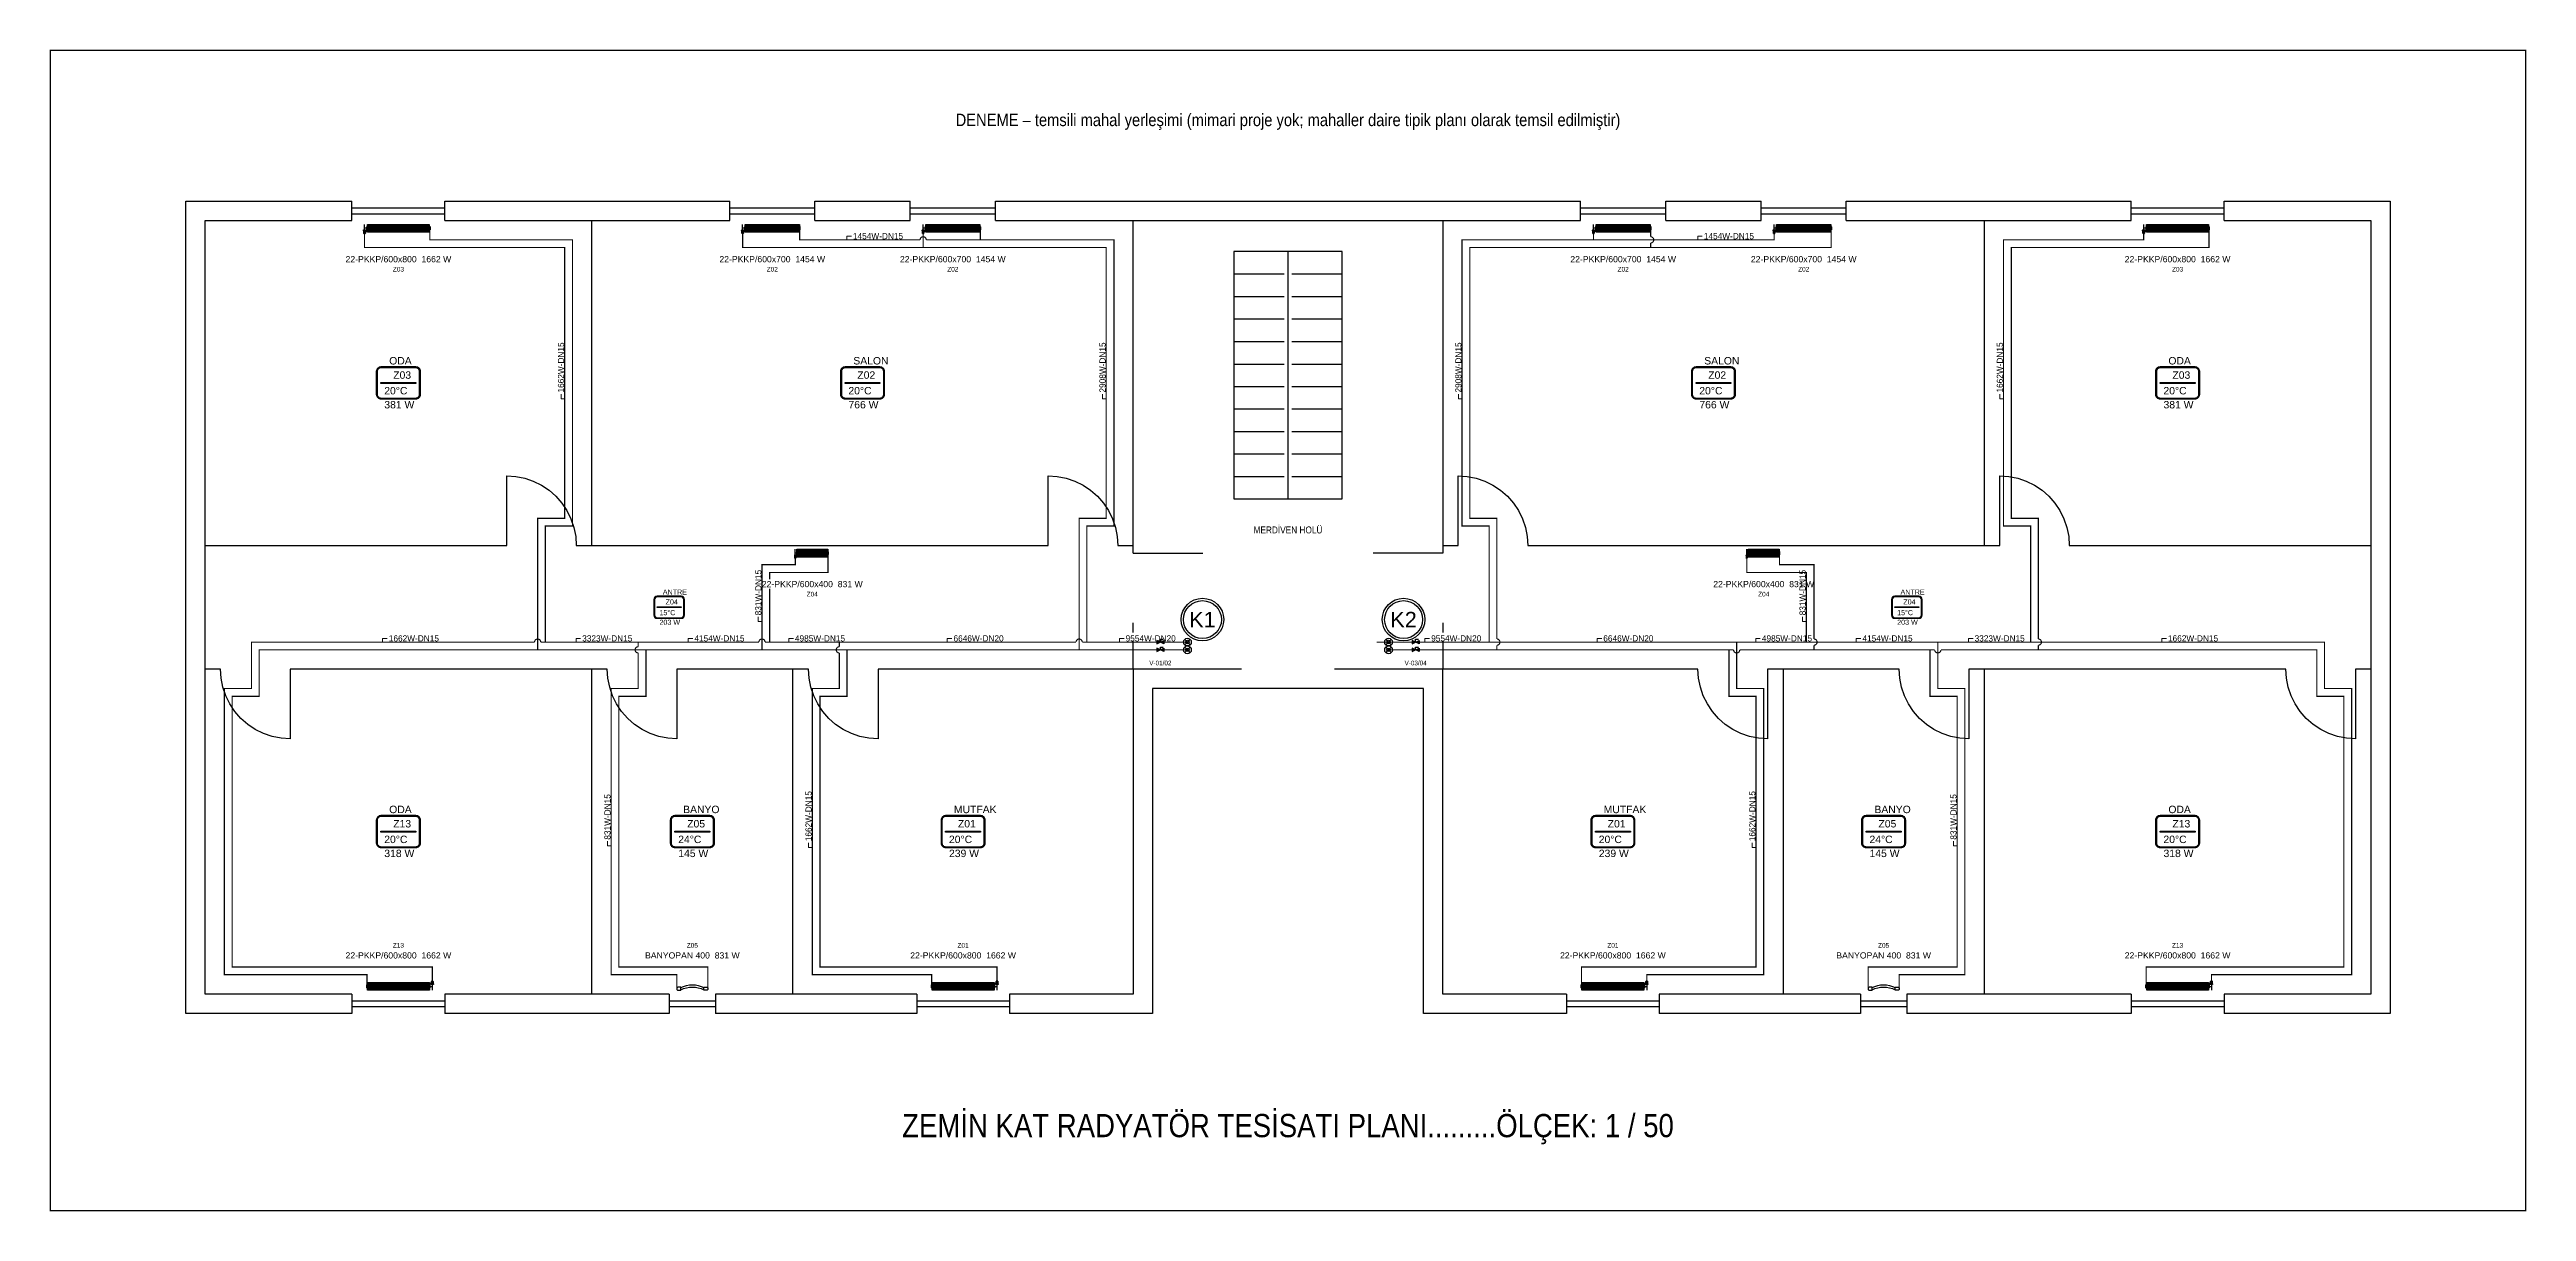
# Model space of a CAD drawing. Header units: centimetres. Extents: x -61 to 10101, y -10257 to 1521.
# Drawn here: x 99 to 3301, y 19 to 1521 of the extents above; entities that cross this region are included whole.
import ezdxf
from ezdxf.enums import TextEntityAlignment as Align

# ---------------------------------------------------------------- set-up
doc = ezdxf.new("R2010")
doc.units = ezdxf.units.CM
doc.linetypes.add('DASHED', pattern=[1.524, 1.27, -0.254])
for name, color, linetype in [('MTY-ISIKAYBIMAHAL', 2, 'Continuous'), ('MTY-KOLLETÖR', 7, 'Continuous'), ('MTY-RADYATÖR', 2, 'Continuous'), ('MTY-TEFRIS-CIKTI', 250, 'Continuous'), ('MTY-VANA', 1, 'Continuous'), ('ROTAS-BASLIK', 7, 'Continuous'), ('ROTAS-CIHAZ', 135, 'Continuous'), ('ROTAS-DENEME', 1, 'Continuous'), ('ROTAS-ISITMA-CAP', 41, 'Continuous'), ('ROTAS-ISITMA-DONUS', 30, 'DASHED'), ('ROTAS-ISITMA-GIDIS', 10, 'Continuous'), ('ROTAS-MAHAL', 2, 'Continuous'), ('ROTAS-MASKE', 7, 'Continuous'), ('ROTAS-MIMARI-PENCERE', 4, 'Continuous'), ('ROTAS-MIMARI-TEMSILI', 8, 'Continuous'), ('ROTAS-PAFTA', 7, 'Continuous'), ('ROTAS-RADYATOR', 2, 'Continuous'), ('ROTAS-VANA', 1, 'Continuous'), ('STM-ISITMA-CAP', 41, 'Continuous')]:
    doc.layers.add(name, color=color, linetype=linetype)
doc.layers.add('MTY-ISITMA-CAP', color=41, linetype='Continuous', lineweight=0)
doc.styles.add('MTYCAP', font='wturkce.SHX', dxfattribs={"width": 0.65, "height": 20})
doc.styles.add('MTYCAPLT', font='arial.ttf', dxfattribs={"width": 0.65, "height": 1})
doc.styles.add('ROTAS', font='arial.ttf')

# ---------------------------------------------------------------- blocks, each defined once
blk = doc.blocks.new('MTY-RADYATOR Panel')
at = {"layer": 'MTY-RADYATÖR', "color": 15}
for p, q in [((-1.9, 8.2), (-1.4, 11.2)), ((-1.9, 8.2), (1.9, 8.2)), ((1.9, 8), (-1.9, 8)), ((-1.4, 11.2), (1.4, 11.2)), ((-1.3, 11.2), (-1.3, 8.2)), ((-1.1, 11.7), (1.1, 11.7)), ((-1.1, 7.2), (1.1, 7.2)), ((-0.7, 11.2), (-0.7, 8.2)), ((-0.6, 11.9), (0.6, 11.9)), ((0, 11.2), (0, 8.2)), ((0.6, 11.2), (0.6, 8.2)), ((1.3, 11.2), (1.3, 8.2)), ((1.9, 8.2), (1.4, 11.2)), ((3.4, 6.9), (3.8, 6.9)), ((3.4, 3.1), (3.4, 6.9)), ((3.4, 6.3), (3.8, 6.3)), ((3.4, 3.7), (3.8, 3.7)), ((3.4, 3.1), (3.8, 3.1)), ((3.8, 2.8), (3.8, 7.2)), ((3.8, 7.2), (4, 7.2)), ((3.8, 2.8), (4, 2.8)), ((4, 7.2), (4.4, 7.3)), ((4, 2.8), (4, 7.2)), ((4, 2.8), (4.4, 2.7)), ((105.3, 7.2), (104.9, 7.3)), ((105.3, 2.8), (104.9, 2.7)), ((105.3, 2.8), (105.3, 7.2)), ((105.5, 7.2), (105.3, 7.2)), ((105.5, 2.8), (105.3, 2.8)), ((105.5, 2.8), (105.5, 7.2)), ((105.9, 6.9), (105.5, 6.9)), ((105.9, 6.3), (105.5, 6.3)), ((105.9, 3.7), (105.5, 3.7)), ((105.9, 3.1), (105.5, 3.1)), ((105.9, 3.1), (105.9, 6.9))]:
    blk.add_line(p, q, dxfattribs=at)
at = {"layer": 'MTY-RADYATÖR', "color": 15, "ltscale": 0.3}
for p, q in [((0, 7.2), (0, 0)), ((3.8, 5), (0, 5))]:
    blk.add_line(p, q, dxfattribs=at)
at = {"layer": 'MTY-RADYATÖR'}
for p, q in [((5.7, 9), (5.7, 1)), ((6.7, 1), (6.7, 9)), ((7.2, 9), (7.2, 1)), ((8.2, 1), (8.2, 9)), ((8.7, 9), (8.7, 1)), ((9.7, 1), (9.7, 9)), ((10.2, 9), (10.2, 1)), ((11.2, 1), (11.2, 9)), ((11.7, 9), (11.7, 1)), ((12.7, 1), (12.7, 9)), ((13.2, 9), (13.2, 1)), ((14.2, 1), (14.2, 9)), ((14.7, 9), (14.7, 1)), ((15.7, 1), (15.7, 9)), ((16.2, 9), (16.2, 1)), ((17.2, 1), (17.2, 9)), ((17.7, 9), (17.7, 1)), ((18.7, 1), (18.7, 9)), ((19.2, 9), (19.2, 1)), ((20.2, 1), (20.2, 9)), ((20.7, 9), (20.7, 1)), ((21.7, 1), (21.7, 9)), ((22.2, 9), (22.2, 1)), ((23.2, 1), (23.2, 9)), ((23.7, 9), (23.7, 1)), ((24.7, 1), (24.7, 9)), ((25.2, 9), (25.2, 1)), ((26.2, 1), (26.2, 9)), ((26.7, 9), (26.7, 1)), ((27.7, 1), (27.7, 9)), ((28.2, 9), (28.2, 1)), ((29.2, 1), (29.2, 9)), ((29.7, 9), (29.7, 1)), ((30.7, 1), (30.7, 9)), ((31.2, 9), (31.2, 1)), ((32.2, 1), (32.2, 9)), ((32.7, 9), (32.7, 1)), ((33.7, 1), (33.7, 9)), ((34.2, 9), (34.2, 1)), ((35.2, 1), (35.2, 9)), ((35.7, 9), (35.7, 1)), ((36.7, 1), (36.7, 9)), ((37.2, 9), (37.2, 1)), ((38.2, 1), (38.2, 9)), ((38.7, 9), (38.7, 1)), ((39.7, 1), (39.7, 9)), ((40.2, 9), (40.2, 1)), ((41.2, 1), (41.2, 9)), ((41.7, 9), (41.7, 1)), ((42.7, 1), (42.7, 9)), ((43.2, 9), (43.2, 1)), ((44.2, 1), (44.2, 9)), ((44.7, 9), (44.7, 1)), ((45.7, 1), (45.7, 9)), ((46.2, 9), (46.2, 1)), ((47.2, 1), (47.2, 9)), ((47.7, 9), (47.7, 1)), ((48.7, 1), (48.7, 9)), ((49.2, 9), (49.2, 1)), ((50.2, 1), (50.2, 9)), ((50.7, 9), (50.7, 1)), ((51.7, 1), (51.7, 9)), ((52.2, 9), (52.2, 1)), ((53.2, 1), (53.2, 9)), ((53.7, 9), (53.7, 1)), ((54.7, 1), (54.7, 9)), ((55.2, 9), (55.2, 1)), ((56.2, 1), (56.2, 9)), ((56.7, 9), (56.7, 1)), ((57.7, 1), (57.7, 9)), ((58.2, 9), (58.2, 1)), ((59.2, 1), (59.2, 9)), ((59.7, 9), (59.7, 1)), ((60.7, 1), (60.7, 9)), ((61.2, 9), (61.2, 1)), ((62.2, 1), (62.2, 9)), ((62.7, 9), (62.7, 1)), ((63.7, 1), (63.7, 9)), ((64.2, 9), (64.2, 1)), ((65.2, 1), (65.2, 9)), ((65.7, 9), (65.7, 1)), ((66.7, 1), (66.7, 9)), ((67.2, 9), (67.2, 1)), ((68.2, 1), (68.2, 9)), ((68.7, 9), (68.7, 1)), ((69.7, 1), (69.7, 9)), ((70.2, 9), (70.2, 1)), ((71.2, 1), (71.2, 9)), ((71.7, 9), (71.7, 1)), ((72.7, 1), (72.7, 9)), ((73.2, 9), (73.2, 1)), ((74.2, 1), (74.2, 9)), ((74.7, 9), (74.7, 1)), ((75.7, 1), (75.7, 9)), ((76.2, 9), (76.2, 1)), ((77.2, 1), (77.2, 9)), ((77.7, 9), (77.7, 1)), ((78.7, 1), (78.7, 9)), ((79.2, 9), (79.2, 1)), ((80.2, 1), (80.2, 9)), ((80.7, 9), (80.7, 1)), ((81.7, 1), (81.7, 9)), ((82.2, 9), (82.2, 1)), ((83.2, 1), (83.2, 9)), ((83.7, 9), (83.7, 1)), ((84.7, 1), (84.7, 9)), ((85.2, 9), (85.2, 1)), ((86.2, 1), (86.2, 9)), ((86.7, 9), (86.7, 1)), ((87.7, 1), (87.7, 9)), ((88.2, 9), (88.2, 1)), ((89.2, 1), (89.2, 9)), ((89.7, 9), (89.7, 1)), ((90.7, 1), (90.7, 9)), ((91.2, 9), (91.2, 1)), ((92.2, 1), (92.2, 9)), ((92.7, 9), (92.7, 1)), ((93.7, 1), (93.7, 9)), ((94.2, 9), (94.2, 1)), ((95.2, 1), (95.2, 9)), ((95.7, 9), (95.7, 1)), ((96.7, 1), (96.7, 9)), ((97.2, 9), (97.2, 1)), ((98.2, 1), (98.2, 9)), ((98.7, 9), (98.7, 1)), ((99.7, 1), (99.7, 9)), ((100.2, 9), (100.2, 1)), ((101.2, 1), (101.2, 9)), ((101.7, 9), (101.7, 1)), ((102.7, 1), (102.7, 9))]:
    blk.add_line(p, q, dxfattribs=at)
at = {"layer": 'MTY-RADYATÖR', "color": 15}
blk.add_lwpolyline([(4.7, 0), (104.7, 0), (104.7, 10), (4.7, 10)], close=True, dxfattribs=at)
for centre, start, end in [((4.4, 7.5), 274, 350), ((4.4, 2.5), 10, 86), ((104.9, 7.5), 190, 266), ((104.9, 2.5), 94, 170)]:
    blk.add_arc(centre, 0.245, start, end, dxfattribs=at)
at = {"layer": 'MTY-RADYATÖR'}
for centre, start, end in [((6.2, 9), 0, 180), ((6.2, 1), 180, 0), ((7.7, 9), 0, 180), ((7.7, 1), 180, 0), ((9.2, 9), 0, 180), ((9.2, 1), 180, 0), ((10.7, 9), 0, 180), ((10.7, 1), 180, 0), ((12.2, 9), 0, 180), ((12.2, 1), 180, 0), ((13.7, 9), 0, 180), ((13.7, 1), 180, 0), ((15.2, 9), 0, 180), ((15.2, 1), 180, 0), ((16.7, 9), 0, 180), ((16.7, 1), 180, 0), ((18.2, 9), 0, 180), ((18.2, 1), 180, 0), ((19.7, 9), 0, 180), ((19.7, 1), 180, 0), ((21.2, 9), 0, 180), ((21.2, 1), 180, 0), ((22.7, 9), 0, 180), ((22.7, 1), 180, 0), ((24.2, 9), 0, 180), ((24.2, 1), 180, 0), ((25.7, 9), 0, 180), ((25.7, 1), 180, 0), ((27.2, 9), 0, 180), ((27.2, 1), 180, 0), ((28.7, 9), 0, 180), ((28.7, 1), 180, 0), ((30.2, 9), 0, 180), ((30.2, 1), 180, 0), ((31.7, 9), 0, 180), ((31.7, 1), 180, 0), ((33.2, 9), 0, 180), ((33.2, 1), 180, 0), ((34.7, 9), 0, 180), ((34.7, 1), 180, 0), ((36.2, 9), 0, 180), ((36.2, 1), 180, 0), ((37.7, 9), 0, 180), ((37.7, 1), 180, 0), ((39.2, 9), 0, 180), ((39.2, 1), 180, 0), ((40.7, 9), 0, 180), ((40.7, 1), 180, 0), ((42.2, 9), 0, 180), ((42.2, 1), 180, 0), ((43.7, 9), 0, 180), ((43.7, 1), 180, 0), ((45.2, 9), 0, 180), ((45.2, 1), 180, 0), ((46.7, 9), 0, 180), ((46.7, 1), 180, 0), ((48.2, 9), 0, 180), ((48.2, 1), 180, 0), ((49.7, 9), 0, 180), ((49.7, 1), 180, 0), ((51.2, 9), 0, 180), ((51.2, 1), 180, 0), ((52.7, 9), 0, 180), ((52.7, 1), 180, 0), ((54.2, 9), 0, 180), ((54.2, 1), 180, 0), ((55.7, 9), 0, 180), ((55.7, 1), 180, 0), ((57.2, 9), 0, 180), ((57.2, 1), 180, 0), ((58.7, 9), 0, 180), ((58.7, 1), 180, 0), ((60.2, 9), 0, 180), ((60.2, 1), 180, 0), ((61.7, 9), 0, 180), ((61.7, 1), 180, 0), ((63.2, 9), 0, 180), ((63.2, 1), 180, 0), ((64.7, 9), 0, 180), ((64.7, 1), 180, 0), ((66.2, 9), 0, 180), ((66.2, 1), 180, 0), ((67.7, 9), 0, 180), ((67.7, 1), 180, 0), ((69.2, 9), 0, 180), ((69.2, 1), 180, 0), ((70.7, 9), 0, 180), ((70.7, 1), 180, 0), ((72.2, 9), 0, 180), ((72.2, 1), 180, 0), ((73.7, 9), 0, 180), ((73.7, 1), 180, 0), ((75.2, 9), 0, 180), ((75.2, 1), 180, 0), ((76.7, 9), 0, 180), ((76.7, 1), 180, 0), ((78.2, 9), 0, 180), ((78.2, 1), 180, 0), ((79.7, 9), 0, 180), ((79.7, 1), 180, 0), ((81.2, 9), 0, 180), ((81.2, 1), 180, 0), ((82.7, 9), 0, 180), ((82.7, 1), 180, 0), ((84.2, 9), 0, 180), ((84.2, 1), 180, 0), ((85.7, 9), 0, 180), ((85.7, 1), 180, 0), ((87.2, 9), 0, 180), ((87.2, 1), 180, 0), ((88.7, 9), 0, 180), ((88.7, 1), 180, 0), ((90.2, 9), 0, 180), ((90.2, 1), 180, 0), ((91.7, 9), 0, 180), ((91.7, 1), 180, 0), ((93.2, 9), 0, 180), ((93.2, 1), 180, 0), ((94.7, 9), 0, 180), ((94.7, 1), 180, 0), ((96.2, 9), 0, 180), ((96.2, 1), 180, 0), ((97.7, 9), 0, 180), ((97.7, 1), 180, 0), ((99.2, 9), 0, 180), ((99.2, 1), 180, 0), ((100.7, 9), 0, 180), ((100.7, 1), 180, 0), ((102.2, 9), 0, 180), ((102.2, 1), 180, 0)]:
    blk.add_arc(centre, 0.5, start, end, dxfattribs=at)
at = {"layer": 'MTY-RADYATÖR', "color": 15}
for centre, major_axis, start_param, end_param in [((-1.1, 8), (0.584, 0.584), 2.161559, 3.926991), ((-0.6, 11), (0.584, 0.584), 0.785398, 2.161559), ((0.6, 11), (-0.584, 0.584), 4.121626, 5.497787), ((1.1, 8), (0.584, 0.584), 3.926991, 5.692422)]:
    blk.add_ellipse(centre, major_axis=major_axis, ratio=1, start_param=start_param, end_param=end_param, dxfattribs=at)
at = {"layer": 'MTY-RADYATÖR', "style": 'MTYCAPLT', "width": 0.65}
blk.add_attdef('RAD', text='', height=10, dxfattribs=at).set_placement((54.7, 22.5), align=Align.MIDDLE_CENTER)
at = {"layer": 'MTY-TEFRIS-CIKTI', "style": 'MTYCAPLT', "width": 0.65}
blk.add_attdef('NO', text='', height=6, dxfattribs=at).set_placement((54.7, 35), align=Align.MIDDLE_CENTER)
blk = doc.blocks.new('MTY-RADYATOR Banyopan')
at = {"layer": 'MTY-RADYATÖR', "color": 15}
for points in [[(-3, 0), (0, 0), (0, 3), (-3, 3, 0.414214), (-4, 2), (-4, 1, 0.414214)], [(27, 0), (24, 0), (24, 3), (27, 3, -0.414214), (28, 2), (28, 1, -0.414214)]]:
    blk.add_lwpolyline(points, format="xyb", close=True, dxfattribs=at)
at = {"layer": 'MTY-RADYATÖR'}
for centre, radius, start, end in [((12, -20.6), 26.2, 62.7637, 117.2363), ((12, -22.1), 25.4, 61.8807, 118.1193)]:
    blk.add_arc(centre, radius, start, end, dxfattribs=at)
at = {"layer": 'MTY-RADYATÖR', "style": 'MTYCAPLT', "width": 0.65}
blk.add_attdef('RAD', text='', height=10, dxfattribs=at).set_placement((12, 18), align=Align.MIDDLE_CENTER)
at = {"layer": 'MTY-TEFRIS-CIKTI', "style": 'MTYCAPLT', "width": 0.65}
blk.add_attdef('NO', text='', height=6, dxfattribs=at).set_placement((12, 30), align=Align.MIDDLE_CENTER)
blk = doc.blocks.new('MTY-BORU KOLON')
for p, q in [((-3.5, 1.5), (3.5, 8.5)), ((3.5, 1.5), (-3.5, 8.5)), ((6.5, 1.5), (13.5, 8.5)), ((13.5, 1.5), (6.5, 8.5))]:
    blk.add_line(p, q)
at = {"layer": 'MTY-ISITMA-CAP'}
blk.add_line((0, -10), (0, 5), dxfattribs=at)
at = {"layer": 'MTY-KOLLETÖR', "color": 1}
for centre, radius in [((-29.1, 24.4), 27.5), ((0, 5), 5), ((10, 5), 5)]:
    blk.add_circle(centre, radius, dxfattribs=at)
at = {"layer": 'MTY-KOLLETÖR', "color": 7}
blk.add_circle((-29.1, 24.4), 24.5, dxfattribs=at)
at = {"layer": 'MTY-KOLLETÖR', "color": 2}
for centre in [(0, 5), (10, 5)]:
    blk.add_circle(centre, 2.33, dxfattribs=at)
at = {"layer": 'MTY-KOLLETÖR', "color": 7, "style": 'MTYCAPLT'}
blk.add_attdef('K', text='', height=25, dxfattribs=at).set_placement((-29.1, 24.4, 0), align=Align.MIDDLE_CENTER)
at = {"layer": 'STM-ISITMA-CAP', "lineweight": -3, "style": 'MTYCAP', "width": 0.65}
blk.add_attdef('SCCP_001', (10, -21.1), '', height=20, rotation=90, dxfattribs=at)
blk = doc.blocks.new('MTY-KURESEL VANA')
at = {"layer": 'MTY-VANA'}
for p, q in [((0, 0), (0, 8)), ((0, 8), (8, 8))]:
    blk.add_line(p, q, dxfattribs=at)
blk.add_lwpolyline([(-10, 5), (-10, -5), (10, 5), (10, -5), (-10, 5)], dxfattribs=at)
at = {"layer": 'MTY-VANA', "style": 'MTYCAPLT', "width": 0.65}
blk.add_attdef('CAP', text='', height=10, dxfattribs=at).set_placement((-1.1, 0), align=Align.CENTER)
blk = doc.blocks.new('MTY-RADYATOR CAP')
at = {"layer": 'MTY-ISITMA-CAP'}
for q in [(0.75, 0.6), (0, 0)]:
    blk.add_line((0, 0.6), q, dxfattribs=at)
at = {"layer": 'STM-ISITMA-CAP', "lineweight": -3, "style": 'MTYCAP', "width": 0.65}
blk.add_attdef('SCCP_001', (1, 0.1), '', height=1, dxfattribs=at)
blk = doc.blocks.new('MTY-RADYATOR MAHAL')
at = {"layer": 'MTY-ISIKAYBIMAHAL', "color": 2}
for points in [[(-35.7, 18.4), (-35.7, -18.4, 0.414214), (-28.2, -25.9), (28.2, -25.9, 0.414214), (35.7, -18.4), (35.7, 18.4, 0.414214), (28.2, 25.9), (-28.2, 25.9, 0.414214)], [(-34.2, 18.4), (-34.2, -18.4, 0.414214), (-28.2, -24.4), (28.2, -24.4, 0.414214), (34.2, -18.4), (34.2, 18.4, 0.414214), (28.2, 24.4), (-28.2, 24.4, 0.414214)]]:
    blk.add_lwpolyline(points, format="xyb", close=True, dxfattribs=at)
at = {"layer": 'MTY-ISIKAYBIMAHAL', "color": 4}
for points in [[(-35.2, 18.4), (-35.2, -18.4, 0.414214), (-28.2, -25.4), (28.2, -25.4, 0.414214), (35.2, -18.4), (35.2, 18.4, 0.414214), (28.2, 25.4), (-28.2, 25.4, 0.414214)], [(-34.7, 18.4), (-34.7, -18.4, 0.414214), (-28.2, -24.9), (28.2, -24.9, 0.414214), (34.7, -18.4), (34.7, 18.4, 0.414214), (28.2, 24.9), (-28.2, 24.9, 0.414214)]]:
    blk.add_lwpolyline(points, format="xyb", close=True, dxfattribs=at)
at = {"layer": 'MTY-ISIKAYBIMAHAL', "color": 2}
blk.add_lwpolyline([(-28.2, 0.8), (28.2, 0.8), (28.2, -0.8), (-28.2, -0.8)], close=True, dxfattribs=at)
at = {"layer": 'MTY-ISIKAYBIMAHAL', "color": 1, "style": 'MTYCAPLT', "width": 0.65}
for tag, p in [('MAHAL_001', (-14.9, 29.8)), ('NO_001', (-8.3, 6.7))]:
    blk.add_attdef(tag, p, '', height=12, rotation=360, dxfattribs=at)
at = {"layer": 'MTY-ISIKAYBIMAHAL', "color": 4, "style": 'MTYCAPLT', "width": 0.65}
for tag, p in [('DERECE_001', (-22.8, -18.5)), ('ISIKAYBI_001', (-22.7, -41.1))]:
    blk.add_attdef(tag, p, '', height=12, rotation=360, dxfattribs=at)
blk.add_attdef('ALAN', text='', height=12, rotation=360, dxfattribs=at).set_placement((0, -50), align=Align.MIDDLE_CENTER)

msp = doc.modelspace()

# ---------------------------------------------------------------- linework, layer by layer
at = {"layer": 'ROTAS-ISITMA-DONUS', "ltscale": 0.4, "const_width": 1.5}
for points in [[(740, 755), (740, 905), (775, 905), (775, 1275), (590.6, 1275), (590.6, 1287.7)], [(1302.2, 1275), (1302.2, 1287.7)], [(1030, 755), (1030, 845), (1105.3, 845), (1105.3, 867.7)], [(2270, 745), (2270, 685), (2305, 685), (2305, 335), (2079.4, 335), (2079.4, 312.3)], [(2530, 745), (2530, 685), (2565, 685), (2565, 335), (2450, 335), (2450, 308.8)]]:
    msp.add_lwpolyline(points, dxfattribs=at)
for points in [[(1440, 755), (1440, 905), (1475, 905), (1475, 1275), (1232.4, 1275, 1), (1224.4, 1275), (1068.8, 1275), (1068.8, 1287.7)], [(1970, 745), (1970, 750), (1970, 751, 1), (1970, 759), (1970, 915), (1935, 915), (1935, 1265), (2402.2, 1265), (2402.2, 1287.7)], [(2168.8, 1265), (2168.8, 1271, 1), (2168.8, 1279), (2168.8, 1287.7)], [(2670, 745), (2670, 750), (2670, 751, 1), (2670, 759), (2670, 915), (2635, 915), (2635, 1265), (2890.6, 1265), (2890.6, 1287.7)], [(2380, 745), (2380, 750), (2380, 751, 1), (2380, 759), (2380, 855), (2335.3, 855), (2335.3, 867.7)], [(1570, 755), (1434, 755, 1), (1426, 755), (1024, 755, 1), (1016, 755), (734, 755, 1), (726, 755), (360, 755), (360, 695), (325, 695), (325, 325), (509.4, 325), (509.4, 312.3)], [(860, 755), (860, 750), (860, 749, 1), (860, 741), (860, 695), (825, 695), (825, 325), (910, 325), (910, 308.8)], [(1120, 755), (1120, 750), (1120, 749, 1), (1120, 741), (1120, 695), (1085, 695), (1085, 325), (1239.4, 325), (1239.4, 312.3)], [(1830, 745), (2276, 745, 1), (2284, 745), (2536, 745, 1), (2544, 745), (3030, 745), (3030, 685), (3065, 685), (3065, 335), (2809.4, 335), (2809.4, 312.3)]]:
    msp.add_lwpolyline(points, format="xyb", dxfattribs=at)
at = {"layer": 'ROTAS-ISITMA-GIDIS', "const_width": 1.5}
for points in [[(730, 745), (730, 750), (730, 915), (765, 915), (765, 1265), (506.2, 1265), (506.2, 1283)], [(1430, 745), (1430, 750), (1430, 915), (1465, 915), (1465, 1265), (995, 1265), (995, 1283)], [(1228.4, 1265), (1228.4, 1283)], [(1960, 755), (1960, 905), (1925, 905), (1925, 1275), (2328.4, 1275), (2328.4, 1283)], [(2095, 1275), (2095, 1283)], [(2660, 755), (2660, 905), (2625, 905), (2625, 1275), (2806.2, 1275), (2806.2, 1283)], [(1020, 745), (1020, 750), (1020, 855), (1063.1, 855), (1063.1, 863)], [(2370, 755), (2370, 845), (2293.1, 845), (2293.1, 863)], [(1570, 745), (370, 745), (370, 685), (335, 685), (335, 335), (593.8, 335), (593.8, 317)], [(870, 745), (870, 685), (835, 685), (835, 335), (950, 335), (950, 308.8)], [(1130, 745), (1130, 685), (1095, 685), (1095, 335), (1323.8, 335), (1323.8, 317)], [(1830, 755), (3040, 755), (3040, 695), (3075, 695), (3075, 325), (2893.8, 325), (2893.8, 317)], [(2280, 755), (2280, 750), (2280, 695), (2315, 695), (2315, 325), (2163.8, 325), (2163.8, 317)], [(2540, 755), (2540, 750), (2540, 695), (2575, 695), (2575, 325), (2490, 325), (2490, 308.8)]]:
    msp.add_lwpolyline(points, dxfattribs=at)
at = {"layer": 'ROTAS-MIMARI-PENCERE'}
for points in [[(490, 1300), (490, 1325)], [(490, 1316.2), (610, 1316.2)], [(610, 1300), (610, 1325)], [(978.3, 1300), (978.3, 1325)], [(978.3, 1316.2), (1088.3, 1316.2)], [(1088.3, 1300), (1088.3, 1325)], [(1211.7, 1300), (1211.7, 1325)], [(1211.7, 1316.2), (1321.7, 1316.2)], [(1321.7, 1300), (1321.7, 1325)], [(2078.3, 1300), (2078.3, 1325)], [(2078.3, 1316.2), (2188.3, 1316.2)], [(2188.3, 1300), (2188.3, 1325)], [(2311.7, 1300), (2311.7, 1325)], [(2311.7, 1316.2), (2421.7, 1316.2)], [(2421.7, 1300), (2421.7, 1325)], [(2790, 1300), (2790, 1325)], [(2790, 1316.2), (2910, 1316.2)], [(2910, 1300), (2910, 1325)], [(490, 1308.8), (610, 1308.8)], [(978.3, 1308.8), (1088.3, 1308.8)], [(1211.7, 1308.8), (1321.7, 1308.8)], [(2078.3, 1308.8), (2188.3, 1308.8)], [(2311.7, 1308.8), (2421.7, 1308.8)], [(2790, 1308.8), (2910, 1308.8)], [(490, 300), (490, 275)], [(490, 291.2), (610, 291.2)], [(610, 300), (610, 275)], [(900, 300), (900, 275)], [(900, 291.2), (960, 291.2)], [(960, 300), (960, 275)], [(1220, 300), (1220, 275)], [(1220, 291.2), (1340, 291.2)], [(1340, 300), (1340, 275)], [(2060, 300), (2060, 275)], [(2060, 291.2), (2180, 291.2)], [(2180, 300), (2180, 275)], [(2440, 300), (2440, 275)], [(2440, 291.2), (2500, 291.2)], [(2500, 300), (2500, 275)], [(2790, 300), (2790, 275)], [(2790, 291.2), (2910, 291.2)], [(2910, 300), (2910, 275)], [(490, 283.8), (610, 283.8)], [(900, 283.8), (960, 283.8)], [(1220, 283.8), (1340, 283.8)], [(2060, 283.8), (2180, 283.8)], [(2440, 283.8), (2500, 283.8)], [(2790, 283.8), (2910, 283.8)]]:
    msp.add_lwpolyline(points, dxfattribs=at)
at = {"layer": 'ROTAS-MIMARI-TEMSILI'}
for points in [[(490, 275), (275, 275), (275, 1325), (490, 1325)], [(610, 1325), (978.3, 1325)], [(1088.3, 1325), (1211.7, 1325)], [(1321.7, 1325), (2078.3, 1325)], [(2188.3, 1325), (2311.7, 1325)], [(2421.7, 1325), (2790, 1325)], [(2910, 1325), (3125, 1325), (3125, 275), (2910, 275)], [(300, 880), (300, 1300)], [(300, 1300), (490, 1300)], [(610, 1300), (800, 1300)], [(800, 1300), (978.3, 1300)], [(800, 880), (800, 1300)], [(1088.3, 1300), (1211.7, 1300)], [(1321.7, 1300), (1500, 1300)], [(1500, 1300), (1900, 1300)], [(1500, 880), (1500, 1300)], [(1900, 1300), (2078.3, 1300)], [(1900, 1300), (1900, 880)], [(2188.3, 1300), (2311.7, 1300)], [(2421.7, 1300), (2600, 1300)], [(2600, 1300), (2790, 1300)], [(2600, 1300), (2600, 880)], [(2910, 1300), (3100, 1300)], [(3100, 1300), (3100, 880)], [(1700, 940), (1700, 1260)], [(1630, 1230.9), (1695, 1230.9)], [(1705, 1230.9), (1770, 1230.9)], [(1630, 1201.8), (1695, 1201.8)], [(1705, 1201.8), (1770, 1201.8)], [(1630, 1172.7), (1695, 1172.7)], [(1705, 1172.7), (1770, 1172.7)], [(1630, 1143.6), (1695, 1143.6)], [(1705, 1143.6), (1770, 1143.6)], [(1630, 1114.5), (1695, 1114.5)], [(1705, 1114.5), (1770, 1114.5)], [(1630, 1085.5), (1695, 1085.5)], [(1705, 1085.5), (1770, 1085.5)], [(1630, 1056.4), (1695, 1056.4)], [(1630, 1027.3), (1695, 1027.3)], [(1705, 1056.4), (1770, 1056.4)], [(1705, 1027.3), (1770, 1027.3)], [(1630, 998.2), (1695, 998.2)], [(1705, 998.2), (1770, 998.2)], [(690, 880), (690, 970)], [(690, 970), (701.7, 969.2), (713.3, 966.9), (724.4, 963.1), (735, 957.9), (744.8, 951.4), (753.6, 943.6), (761.4, 934.8), (767.9, 925), (773.1, 914.4), (776.9, 903.3), (779.2, 891.7), (780, 880)], [(1390, 880), (1390, 970)], [(1390, 970), (1401.7, 969.2), (1413.3, 966.9), (1424.4, 963.1), (1435, 957.9), (1444.8, 951.4), (1453.6, 943.6), (1461.4, 934.8), (1467.9, 925), (1473.1, 914.4), (1476.9, 903.3), (1479.2, 891.7), (1480, 880)], [(1630, 969.1), (1695, 969.1)], [(1705, 969.1), (1770, 969.1)], [(1920, 880), (1920, 970)], [(1920, 970), (1931.7, 969.2), (1943.3, 966.9), (1954.4, 963.1), (1965, 957.9), (1974.8, 951.4), (1983.6, 943.6), (1991.4, 934.8), (1997.9, 925), (2003.1, 914.4), (2006.9, 903.3), (2009.2, 891.7), (2010, 880)], [(2620, 880), (2620, 970)], [(2620, 970), (2631.7, 969.2), (2643.3, 966.9), (2654.4, 963.1), (2665, 957.9), (2674.8, 951.4), (2683.6, 943.6), (2691.4, 934.8), (2697.9, 925), (2703.1, 914.4), (2706.9, 903.3), (2709.2, 891.7), (2710, 880)], [(300, 720), (300, 880)], [(300, 880), (690, 880)], [(780, 880), (800, 880)], [(800, 880), (1390, 880)], [(1480, 880), (1500, 880)], [(1500, 870), (1500, 880)], [(1500, 870), (1590, 870)], [(1900, 870), (1810, 870)], [(1900, 880), (1920, 880)], [(1900, 880), (1900, 870)], [(2010, 880), (2600, 880)], [(2600, 880), (2620, 880)], [(2710, 880), (3100, 880)], [(3100, 880), (3100, 720)], [(1500, 720), (1500, 780)], [(1900, 780), (1900, 720)], [(300, 300), (300, 720)], [(320, 720), (300, 720)], [(410, 630), (398.3, 630.8), (386.7, 633.1), (375.6, 636.9), (365, 642.1), (355.2, 648.6), (346.4, 656.4), (338.6, 665.2), (332.1, 675), (326.9, 685.6), (323.1, 696.7), (320.8, 708.3), (320, 720)], [(800, 720), (410, 720)], [(410, 720), (410, 630)], [(800, 300), (800, 720)], [(820, 720), (800, 720)], [(910, 630), (898.3, 630.8), (886.7, 633.1), (875.6, 636.9), (865, 642.1), (855.2, 648.6), (846.4, 656.4), (838.6, 665.2), (832.1, 675), (826.9, 685.6), (823.1, 696.7), (820.8, 708.3), (820, 720)], [(1060, 720), (910, 720)], [(910, 720), (910, 630)], [(1060, 300), (1060, 720)], [(1080, 720), (1060, 720)], [(1170, 630), (1158.3, 630.8), (1146.7, 633.1), (1135.6, 636.9), (1125, 642.1), (1115.2, 648.6), (1106.4, 656.4), (1098.6, 665.2), (1092.1, 675), (1086.9, 685.6), (1083.1, 696.7), (1080.8, 708.3), (1080, 720)], [(1500, 720), (1170, 720)], [(1170, 720), (1170, 630)], [(1640, 720), (1500, 720)], [(1500, 720), (1500, 300)], [(1900, 720), (1760, 720)], [(1900, 300), (1900, 720)], [(2230, 720), (1900, 720)], [(2320, 630), (2308.3, 630.8), (2296.7, 633.1), (2285.6, 636.9), (2275, 642.1), (2265.2, 648.6), (2256.4, 656.4), (2248.6, 665.2), (2242.1, 675), (2236.9, 685.6), (2233.1, 696.7), (2230.8, 708.3), (2230, 720)], [(2340, 720), (2320, 720)], [(2320, 720), (2320, 630)], [(2490, 720), (2340, 720)], [(2340, 720), (2340, 300)], [(2580, 630), (2568.3, 630.8), (2556.7, 633.1), (2545.6, 636.9), (2535, 642.1), (2525.2, 648.6), (2516.4, 656.4), (2508.6, 665.2), (2502.1, 675), (2496.9, 685.6), (2493.1, 696.7), (2490.8, 708.3), (2490, 720)], [(2600, 720), (2580, 720)], [(2580, 720), (2580, 630)], [(2990, 720), (2600, 720)], [(2600, 720), (2600, 300)], [(3080, 630), (3068.3, 630.8), (3056.7, 633.1), (3045.6, 636.9), (3035, 642.1), (3025.2, 648.6), (3016.4, 656.4), (3008.6, 665.2), (3002.1, 675), (2996.9, 685.6), (2993.1, 696.7), (2990.8, 708.3), (2990, 720)], [(3100, 720), (3080, 720)], [(3080, 720), (3080, 630)], [(3100, 720), (3100, 300)], [(2060, 275), (1875, 275), (1875, 695), (1525, 695), (1525, 275)], [(490, 300), (300, 300)], [(800, 300), (610, 300)], [(900, 300), (800, 300)], [(1060, 300), (960, 300)], [(1220, 300), (1060, 300)], [(1500, 300), (1340, 300)], [(2060, 300), (1900, 300)], [(2340, 300), (2180, 300)], [(2440, 300), (2340, 300)], [(2600, 300), (2500, 300)], [(2790, 300), (2600, 300)], [(3100, 300), (2910, 300)], [(900, 275), (610, 275)], [(1220, 275), (960, 275)], [(1525, 275), (1340, 275)], [(2440, 275), (2180, 275)], [(2790, 275), (2500, 275)]]:
    msp.add_lwpolyline(points, dxfattribs=at)
msp.add_lwpolyline([(1630, 940), (1770, 940), (1770, 1260), (1630, 1260)], close=True, dxfattribs=at)

# ---------------------------------------------------------------- block references
at = {"layer": 'ROTAS-CIHAZ'}
ref = msp.add_blockref('MTY-BORU KOLON', (1565, 755), dxfattribs=dict(at, rotation=-90))
ref.add_attrib('K', 'K1', dxfattribs={"layer": 'MTY-KOLLETÖR', "color": 7, "height": 20, "style": 'MTYCAPLT'}).set_placement((1589.4, 784.1, 0), align=Align.MIDDLE_CENTER)
ref = msp.add_blockref('MTY-BORU KOLON', (1825, 755), dxfattribs=dict(at, rotation=-90))
ref.add_attrib('K', 'K2', dxfattribs={"layer": 'MTY-KOLLETÖR', "color": 7, "height": 20, "style": 'MTYCAPLT'}).set_placement((1849.4, 784.1, 0), align=Align.MIDDLE_CENTER)
at = {"layer": 'ROTAS-VANA', "xscale": 0.45, "yscale": 0.45}
for p in [(1535, 755), (1535, 745), (1865, 755), (1865, 745)]:
    msp.add_blockref('MTY-KURESEL VANA', p, dxfattribs=at)

# ---------------------------------------------------------------- wipeouts: each hides what was drawn before it
for points in [[(1267.7, 1418), (2124.3, 1418), (2124.3, 1442), (1267.7, 1442)], [(1665.7, 893.2), (1729.8, 893.2), (1729.8, 906.8), (1665.7, 906.8)], [(1264.2, 107.5), (2120.8, 107.5), (2120.8, 152.5), (1264.2, 152.5)]]:
    msp.add_wipeout(points).dxf.layer = 'ROTAS-MASKE'

# ---------------------------------------------------------------- next in the draw order: texts
at = {"layer": 'ROTAS-BASLIK', "style": 'ROTAS', "width": 0.85}
msp.add_text('ZEMİN KAT RADYATÖR TESİSATI PLANI.........ÖLÇEK: 1 / 50', height=30, dxfattribs=at).set_placement((1700, 130), align=Align.MIDDLE_CENTER)
at = {"layer": 'ROTAS-DENEME', "style": 'ROTAS', "width": 0.85}
msp.add_text('DENEME – temsili mahal yerleşimi (mimari proje yok; mahaller daire tipik planı olarak temsil edilmiştir)', height=16, dxfattribs=at).set_placement((1700, 1430), align=Align.MIDDLE_CENTER)
at = {"layer": 'ROTAS-MIMARI-TEMSILI', "style": 'ROTAS', "width": 0.85}
msp.add_text('MERDİVEN HOLÜ', height=9, dxfattribs=at).set_placement((1700, 900), align=Align.MIDDLE_CENTER)

# ---------------------------------------------------------------- next in the draw order: wipeouts: each hides what was drawn before it
for points in [[(1126.6, 1277), (1173.4, 1277), (1173.4, 1287.4), (1126.6, 1287.4)], [(2226.6, 1277), (2273.4, 1277), (2273.4, 1287.4), (2226.6, 1287.4)], [(490.8, 1244), (605.2, 1244), (605.2, 1256), (490.8, 1256)], [(974.1, 1244), (1088.5, 1244), (1088.5, 1256), (974.1, 1256)], [(1207.5, 1244), (1321.9, 1244), (1321.9, 1256), (1207.5, 1256)], [(2074.1, 1244), (2188.5, 1244), (2188.5, 1256), (2074.1, 1256)], [(2307.5, 1244), (2421.9, 1244), (2421.9, 1256), (2307.5, 1256)], [(2790.8, 1244), (2905.2, 1244), (2905.2, 1256), (2790.8, 1256)], [(578.8, 1042.8), (578.8, 1123.6), (521.2, 1123.6), (521.2, 1042.8)], [(1178.8, 1042.8), (1178.8, 1123.6), (1121.2, 1123.6), (1121.2, 1042.8)], [(2278.8, 1042.8), (2278.8, 1123.6), (2221.2, 1123.6), (2221.2, 1042.8)], [(2878.8, 1042.8), (2878.8, 1123.6), (2821.2, 1123.6), (2821.2, 1042.8)], [(763, 1066.6), (763, 1113.4), (752.6, 1113.4), (752.6, 1066.6)], [(1463, 1066.6), (1463, 1113.4), (1452.6, 1113.4), (1452.6, 1066.6)], [(1923, 1066.6), (1923, 1113.4), (1912.6, 1113.4), (1912.6, 1066.6)], [(2623, 1066.6), (2623, 1113.4), (2612.6, 1113.4), (2612.6, 1066.6)], [(1028.2, 824), (1137.8, 824), (1137.8, 836), (1028.2, 836)], [(2258.2, 824), (2367.8, 824), (2367.8, 836), (2258.2, 836)], [(526.6, 757), (573.4, 757), (573.4, 767.4), (526.6, 767.4)], [(776.6, 757), (823.4, 757), (823.4, 767.4), (776.6, 767.4)], [(921.6, 757), (968.4, 757), (968.4, 767.4), (921.6, 767.4)], [(1051.6, 757), (1098.4, 757), (1098.4, 767.4), (1051.6, 767.4)], [(1256.6, 757), (1303.4, 757), (1303.4, 767.4), (1256.6, 767.4)], [(1479.1, 757), (1525.9, 757), (1525.9, 767.4), (1479.1, 767.4)], [(1874.1, 757), (1920.9, 757), (1920.9, 767.4), (1874.1, 767.4)], [(2096.6, 757), (2143.4, 757), (2143.4, 767.4), (2096.6, 767.4)], [(2301.6, 757), (2348.4, 757), (2348.4, 767.4), (2301.6, 767.4)], [(2431.6, 757), (2478.4, 757), (2478.4, 767.4), (2431.6, 767.4)], [(2576.6, 757), (2623.4, 757), (2623.4, 767.4), (2576.6, 767.4)], [(2826.6, 757), (2873.4, 757), (2873.4, 767.4), (2826.6, 767.4)], [(1521.3, 723.5), (1545.7, 723.5), (1545.7, 732.5), (1521.3, 732.5)], [(1851.3, 723.5), (1875.7, 723.5), (1875.7, 732.5), (1851.3, 732.5)], [(578.8, 462.8), (578.8, 543.6), (521.2, 543.6), (521.2, 462.8)], [(823, 488.6), (823, 531.4), (812.6, 531.4), (812.6, 488.6)], [(958.8, 462.8), (958.8, 543.6), (901.2, 543.6), (901.2, 462.8)], [(1083, 486.6), (1083, 533.4), (1072.6, 533.4), (1072.6, 486.6)], [(1308.8, 462.8), (1308.8, 543.6), (1251.2, 543.6), (1251.2, 462.8)], [(2148.8, 462.8), (2148.8, 543.6), (2091.2, 543.6), (2091.2, 462.8)], [(2303, 486.6), (2303, 533.4), (2292.6, 533.4), (2292.6, 486.6)], [(2498.8, 462.8), (2498.8, 543.6), (2441.2, 543.6), (2441.2, 462.8)], [(2563, 488.6), (2563, 531.4), (2552.6, 531.4), (2552.6, 488.6)], [(2878.8, 462.8), (2878.8, 543.6), (2821.2, 543.6), (2821.2, 462.8)], [(490.8, 344), (605.2, 344), (605.2, 356), (490.8, 356)], [(880.4, 344), (975.6, 344), (975.6, 356), (880.4, 356)], [(1220.8, 344), (1335.2, 344), (1335.2, 356), (1220.8, 356)], [(2060.8, 344), (2175.2, 344), (2175.2, 356), (2060.8, 356)], [(2420.4, 344), (2515.6, 344), (2515.6, 356), (2420.4, 356)], [(2790.8, 344), (2905.2, 344), (2905.2, 356), (2790.8, 356)]]:
    msp.add_wipeout(points).dxf.layer = 'ROTAS-MASKE'

# ---------------------------------------------------------------- next in the draw order: block references
at = {"layer": 'ROTAS-ISITMA-CAP'}
ref = msp.add_blockref('MTY-RADYATOR CAP', (1129.6, 1275), dxfattribs=dict(at, xscale=8, yscale=8))
ref.add_attrib('SCCP_001', '1454W-DN15', (1137.6, 1275.8), dxfattribs={"layer": 'STM-ISITMA-CAP', "height": 8, "style": 'MTYCAP'})
ref = msp.add_blockref('MTY-RADYATOR CAP', (2229.6, 1275), dxfattribs=dict(at, xscale=8, yscale=8))
ref.add_attrib('SCCP_001', '1454W-DN15', (2237.6, 1275.8), dxfattribs={"layer": 'STM-ISITMA-CAP', "height": 8, "style": 'MTYCAP'})
ref = msp.add_blockref('MTY-RADYATOR CAP', (765, 1069.6), dxfattribs=dict(at, xscale=8, yscale=8, rotation=90))
ref.add_attrib('SCCP_001', '1662W-DN15', (764.2, 1077.6), dxfattribs={"layer": 'STM-ISITMA-CAP', "height": 8, "rotation": 90, "style": 'MTYCAP'})
ref = msp.add_blockref('MTY-RADYATOR CAP', (1465, 1069.6), dxfattribs=dict(at, xscale=8, yscale=8, rotation=90))
ref.add_attrib('SCCP_001', '2908W-DN15', (1464.2, 1077.6), dxfattribs={"layer": 'STM-ISITMA-CAP', "height": 8, "rotation": 90, "style": 'MTYCAP'})
ref = msp.add_blockref('MTY-RADYATOR CAP', (1925, 1069.6), dxfattribs=dict(at, xscale=8, yscale=8, rotation=90))
ref.add_attrib('SCCP_001', '2908W-DN15', (1924.2, 1077.6), dxfattribs={"layer": 'STM-ISITMA-CAP', "height": 8, "rotation": 90, "style": 'MTYCAP'})
ref = msp.add_blockref('MTY-RADYATOR CAP', (2625, 1069.6), dxfattribs=dict(at, xscale=8, yscale=8, rotation=90))
ref.add_attrib('SCCP_001', '1662W-DN15', (2624.2, 1077.6), dxfattribs={"layer": 'STM-ISITMA-CAP', "height": 8, "rotation": 90, "style": 'MTYCAP'})
ref = msp.add_blockref('MTY-RADYATOR CAP', (529.6, 755), dxfattribs=dict(at, xscale=8, yscale=8))
ref.add_attrib('SCCP_001', '1662W-DN15', (537.6, 755.8), dxfattribs={"layer": 'STM-ISITMA-CAP', "height": 8, "style": 'MTYCAP'})
ref = msp.add_blockref('MTY-RADYATOR CAP', (779.6, 755), dxfattribs=dict(at, xscale=8, yscale=8))
ref.add_attrib('SCCP_001', '3323W-DN15', (787.6, 755.8), dxfattribs={"layer": 'STM-ISITMA-CAP', "height": 8, "style": 'MTYCAP'})
ref = msp.add_blockref('MTY-RADYATOR CAP', (924.6, 755), dxfattribs=dict(at, xscale=8, yscale=8))
ref.add_attrib('SCCP_001', '4154W-DN15', (932.6, 755.8), dxfattribs={"layer": 'STM-ISITMA-CAP', "height": 8, "style": 'MTYCAP'})
ref = msp.add_blockref('MTY-RADYATOR CAP', (1054.6, 755), dxfattribs=dict(at, xscale=8, yscale=8))
ref.add_attrib('SCCP_001', '4985W-DN15', (1062.6, 755.8), dxfattribs={"layer": 'STM-ISITMA-CAP', "height": 8, "style": 'MTYCAP'})
ref = msp.add_blockref('MTY-RADYATOR CAP', (1259.6, 755), dxfattribs=dict(at, xscale=8, yscale=8))
ref.add_attrib('SCCP_001', '6646W-DN20', (1267.6, 755.8), dxfattribs={"layer": 'STM-ISITMA-CAP', "height": 8, "style": 'MTYCAP'})
ref = msp.add_blockref('MTY-RADYATOR CAP', (1482.1, 755), dxfattribs=dict(at, xscale=8, yscale=8))
ref.add_attrib('SCCP_001', '9554W-DN20', (1490.1, 755.8), dxfattribs={"layer": 'STM-ISITMA-CAP', "height": 8, "style": 'MTYCAP'})
ref = msp.add_blockref('MTY-RADYATOR CAP', (1877.1, 755), dxfattribs=dict(at, xscale=8, yscale=8))
ref.add_attrib('SCCP_001', '9554W-DN20', (1885.1, 755.8), dxfattribs={"layer": 'STM-ISITMA-CAP', "height": 8, "style": 'MTYCAP'})
ref = msp.add_blockref('MTY-RADYATOR CAP', (2099.6, 755), dxfattribs=dict(at, xscale=8, yscale=8))
ref.add_attrib('SCCP_001', '6646W-DN20', (2107.6, 755.8), dxfattribs={"layer": 'STM-ISITMA-CAP', "height": 8, "style": 'MTYCAP'})
ref = msp.add_blockref('MTY-RADYATOR CAP', (2304.6, 755), dxfattribs=dict(at, xscale=8, yscale=8))
ref.add_attrib('SCCP_001', '4985W-DN15', (2312.6, 755.8), dxfattribs={"layer": 'STM-ISITMA-CAP', "height": 8, "style": 'MTYCAP'})
ref = msp.add_blockref('MTY-RADYATOR CAP', (2434.6, 755), dxfattribs=dict(at, xscale=8, yscale=8))
ref.add_attrib('SCCP_001', '4154W-DN15', (2442.6, 755.8), dxfattribs={"layer": 'STM-ISITMA-CAP', "height": 8, "style": 'MTYCAP'})
ref = msp.add_blockref('MTY-RADYATOR CAP', (2579.6, 755), dxfattribs=dict(at, xscale=8, yscale=8))
ref.add_attrib('SCCP_001', '3323W-DN15', (2587.6, 755.8), dxfattribs={"layer": 'STM-ISITMA-CAP', "height": 8, "style": 'MTYCAP'})
ref = msp.add_blockref('MTY-RADYATOR CAP', (2829.6, 755), dxfattribs=dict(at, xscale=8, yscale=8))
ref.add_attrib('SCCP_001', '1662W-DN15', (2837.6, 755.8), dxfattribs={"layer": 'STM-ISITMA-CAP', "height": 8, "style": 'MTYCAP'})
ref = msp.add_blockref('MTY-RADYATOR CAP', (825, 491.6), dxfattribs=dict(at, xscale=8, yscale=8, rotation=90))
ref.add_attrib('SCCP_001', '831W-DN15', (824.2, 499.6), dxfattribs={"layer": 'STM-ISITMA-CAP', "height": 8, "rotation": 90, "style": 'MTYCAP'})
ref = msp.add_blockref('MTY-RADYATOR CAP', (1085, 489.6), dxfattribs=dict(at, xscale=8, yscale=8, rotation=90))
ref.add_attrib('SCCP_001', '1662W-DN15', (1084.2, 497.6), dxfattribs={"layer": 'STM-ISITMA-CAP', "height": 8, "rotation": 90, "style": 'MTYCAP'})
ref = msp.add_blockref('MTY-RADYATOR CAP', (2305, 489.6), dxfattribs=dict(at, xscale=8, yscale=8, rotation=90))
ref.add_attrib('SCCP_001', '1662W-DN15', (2304.2, 497.6), dxfattribs={"layer": 'STM-ISITMA-CAP', "height": 8, "rotation": 90, "style": 'MTYCAP'})
ref = msp.add_blockref('MTY-RADYATOR CAP', (2565, 491.6), dxfattribs=dict(at, xscale=8, yscale=8, rotation=90))
ref.add_attrib('SCCP_001', '831W-DN15', (2564.2, 499.6), dxfattribs={"layer": 'STM-ISITMA-CAP', "height": 8, "rotation": 90, "style": 'MTYCAP'})
at = {"layer": 'ROTAS-MAHAL'}
ref = msp.add_blockref('MTY-RADYATOR MAHAL', (550, 1090), dxfattribs=dict(at, xscale=0.8, yscale=0.8))
ref.add_attrib('DERECE_001', '20°C', (531.7, 1075.2), dxfattribs={"layer": 'MTY-ISIKAYBIMAHAL', "color": 4, "height": 9.6, "rotation": 360, "style": 'MTYCAPLT'})
ref.add_attrib('MAHAL_001', 'ODA', (538.1, 1113.9), dxfattribs={"layer": 'MTY-ISIKAYBIMAHAL', "color": 1, "height": 9.6, "rotation": 360, "style": 'MTYCAPLT'})
ref.add_attrib('ISIKAYBI_001', '381 W', (531.8, 1057.1), dxfattribs={"layer": 'MTY-ISIKAYBIMAHAL', "color": 4, "height": 9.6, "rotation": 360, "style": 'MTYCAPLT'})
ref.add_attrib('NO_001', 'Z03', (543.3, 1095.4), dxfattribs={"layer": 'MTY-ISIKAYBIMAHAL', "color": 1, "height": 9.6, "rotation": 360, "style": 'MTYCAPLT'})
ref = msp.add_blockref('MTY-RADYATOR MAHAL', (1150, 1090), dxfattribs=dict(at, xscale=0.8, yscale=0.8))
ref.add_attrib('DERECE_001', '20°C', (1131.7, 1075.2), dxfattribs={"layer": 'MTY-ISIKAYBIMAHAL', "color": 4, "height": 9.6, "rotation": 360, "style": 'MTYCAPLT'})
ref.add_attrib('MAHAL_001', 'SALON', (1138.1, 1113.9), dxfattribs={"layer": 'MTY-ISIKAYBIMAHAL', "color": 1, "height": 9.6, "rotation": 360, "style": 'MTYCAPLT'})
ref.add_attrib('ISIKAYBI_001', '766 W', (1131.8, 1057.1), dxfattribs={"layer": 'MTY-ISIKAYBIMAHAL', "color": 4, "height": 9.6, "rotation": 360, "style": 'MTYCAPLT'})
ref.add_attrib('NO_001', 'Z02', (1143.3, 1095.4), dxfattribs={"layer": 'MTY-ISIKAYBIMAHAL', "color": 1, "height": 9.6, "rotation": 360, "style": 'MTYCAPLT'})
ref = msp.add_blockref('MTY-RADYATOR MAHAL', (2250, 1090), dxfattribs=dict(at, xscale=0.8, yscale=0.8))
ref.add_attrib('DERECE_001', '20°C', (2231.7, 1075.2), dxfattribs={"layer": 'MTY-ISIKAYBIMAHAL', "color": 4, "height": 9.6, "rotation": 360, "style": 'MTYCAPLT'})
ref.add_attrib('MAHAL_001', 'SALON', (2238.1, 1113.9), dxfattribs={"layer": 'MTY-ISIKAYBIMAHAL', "color": 1, "height": 9.6, "rotation": 360, "style": 'MTYCAPLT'})
ref.add_attrib('ISIKAYBI_001', '766 W', (2231.8, 1057.1), dxfattribs={"layer": 'MTY-ISIKAYBIMAHAL', "color": 4, "height": 9.6, "rotation": 360, "style": 'MTYCAPLT'})
ref.add_attrib('NO_001', 'Z02', (2243.3, 1095.4), dxfattribs={"layer": 'MTY-ISIKAYBIMAHAL', "color": 1, "height": 9.6, "rotation": 360, "style": 'MTYCAPLT'})
ref = msp.add_blockref('MTY-RADYATOR MAHAL', (2850, 1090), dxfattribs=dict(at, xscale=0.8, yscale=0.8))
ref.add_attrib('DERECE_001', '20°C', (2831.7, 1075.2), dxfattribs={"layer": 'MTY-ISIKAYBIMAHAL', "color": 4, "height": 9.6, "rotation": 360, "style": 'MTYCAPLT'})
ref.add_attrib('MAHAL_001', 'ODA', (2838.1, 1113.9), dxfattribs={"layer": 'MTY-ISIKAYBIMAHAL', "color": 1, "height": 9.6, "rotation": 360, "style": 'MTYCAPLT'})
ref.add_attrib('ISIKAYBI_001', '381 W', (2831.8, 1057.1), dxfattribs={"layer": 'MTY-ISIKAYBIMAHAL', "color": 4, "height": 9.6, "rotation": 360, "style": 'MTYCAPLT'})
ref.add_attrib('NO_001', 'Z03', (2843.3, 1095.4), dxfattribs={"layer": 'MTY-ISIKAYBIMAHAL', "color": 1, "height": 9.6, "rotation": 360, "style": 'MTYCAPLT'})
ref = msp.add_blockref('MTY-RADYATOR MAHAL', (550, 510), dxfattribs=dict(at, xscale=0.8, yscale=0.8))
ref.add_attrib('DERECE_001', '20°C', (531.7, 495.2), dxfattribs={"layer": 'MTY-ISIKAYBIMAHAL', "color": 4, "height": 9.6, "rotation": 360, "style": 'MTYCAPLT'})
ref.add_attrib('MAHAL_001', 'ODA', (538.1, 533.9), dxfattribs={"layer": 'MTY-ISIKAYBIMAHAL', "color": 1, "height": 9.6, "rotation": 360, "style": 'MTYCAPLT'})
ref.add_attrib('ISIKAYBI_001', '318 W', (531.8, 477.1), dxfattribs={"layer": 'MTY-ISIKAYBIMAHAL', "color": 4, "height": 9.6, "rotation": 360, "style": 'MTYCAPLT'})
ref.add_attrib('NO_001', 'Z13', (543.3, 515.4), dxfattribs={"layer": 'MTY-ISIKAYBIMAHAL', "color": 1, "height": 9.6, "rotation": 360, "style": 'MTYCAPLT'})
ref = msp.add_blockref('MTY-RADYATOR MAHAL', (930, 510), dxfattribs=dict(at, xscale=0.8, yscale=0.8))
ref.add_attrib('DERECE_001', '24°C', (911.7, 495.2), dxfattribs={"layer": 'MTY-ISIKAYBIMAHAL', "color": 4, "height": 9.6, "rotation": 360, "style": 'MTYCAPLT'})
ref.add_attrib('MAHAL_001', 'BANYO', (918.1, 533.9), dxfattribs={"layer": 'MTY-ISIKAYBIMAHAL', "color": 1, "height": 9.6, "rotation": 360, "style": 'MTYCAPLT'})
ref.add_attrib('ISIKAYBI_001', '145 W', (911.8, 477.1), dxfattribs={"layer": 'MTY-ISIKAYBIMAHAL', "color": 4, "height": 9.6, "rotation": 360, "style": 'MTYCAPLT'})
ref.add_attrib('NO_001', 'Z05', (923.3, 515.4), dxfattribs={"layer": 'MTY-ISIKAYBIMAHAL', "color": 1, "height": 9.6, "rotation": 360, "style": 'MTYCAPLT'})
ref = msp.add_blockref('MTY-RADYATOR MAHAL', (1280, 510), dxfattribs=dict(at, xscale=0.8, yscale=0.8))
ref.add_attrib('DERECE_001', '20°C', (1261.7, 495.2), dxfattribs={"layer": 'MTY-ISIKAYBIMAHAL', "color": 4, "height": 9.6, "rotation": 360, "style": 'MTYCAPLT'})
ref.add_attrib('MAHAL_001', 'MUTFAK', (1268.1, 533.9), dxfattribs={"layer": 'MTY-ISIKAYBIMAHAL', "color": 1, "height": 9.6, "rotation": 360, "style": 'MTYCAPLT'})
ref.add_attrib('ISIKAYBI_001', '239 W', (1261.8, 477.1), dxfattribs={"layer": 'MTY-ISIKAYBIMAHAL', "color": 4, "height": 9.6, "rotation": 360, "style": 'MTYCAPLT'})
ref.add_attrib('NO_001', 'Z01', (1273.3, 515.4), dxfattribs={"layer": 'MTY-ISIKAYBIMAHAL', "color": 1, "height": 9.6, "rotation": 360, "style": 'MTYCAPLT'})
ref = msp.add_blockref('MTY-RADYATOR MAHAL', (2120, 510), dxfattribs=dict(at, xscale=0.8, yscale=0.8))
ref.add_attrib('DERECE_001', '20°C', (2101.7, 495.2), dxfattribs={"layer": 'MTY-ISIKAYBIMAHAL', "color": 4, "height": 9.6, "rotation": 360, "style": 'MTYCAPLT'})
ref.add_attrib('MAHAL_001', 'MUTFAK', (2108.1, 533.9), dxfattribs={"layer": 'MTY-ISIKAYBIMAHAL', "color": 1, "height": 9.6, "rotation": 360, "style": 'MTYCAPLT'})
ref.add_attrib('ISIKAYBI_001', '239 W', (2101.8, 477.1), dxfattribs={"layer": 'MTY-ISIKAYBIMAHAL', "color": 4, "height": 9.6, "rotation": 360, "style": 'MTYCAPLT'})
ref.add_attrib('NO_001', 'Z01', (2113.3, 515.4), dxfattribs={"layer": 'MTY-ISIKAYBIMAHAL', "color": 1, "height": 9.6, "rotation": 360, "style": 'MTYCAPLT'})
ref = msp.add_blockref('MTY-RADYATOR MAHAL', (2470, 510), dxfattribs=dict(at, xscale=0.8, yscale=0.8))
ref.add_attrib('DERECE_001', '24°C', (2451.7, 495.2), dxfattribs={"layer": 'MTY-ISIKAYBIMAHAL', "color": 4, "height": 9.6, "rotation": 360, "style": 'MTYCAPLT'})
ref.add_attrib('MAHAL_001', 'BANYO', (2458.1, 533.9), dxfattribs={"layer": 'MTY-ISIKAYBIMAHAL', "color": 1, "height": 9.6, "rotation": 360, "style": 'MTYCAPLT'})
ref.add_attrib('ISIKAYBI_001', '145 W', (2451.8, 477.1), dxfattribs={"layer": 'MTY-ISIKAYBIMAHAL', "color": 4, "height": 9.6, "rotation": 360, "style": 'MTYCAPLT'})
ref.add_attrib('NO_001', 'Z05', (2463.3, 515.4), dxfattribs={"layer": 'MTY-ISIKAYBIMAHAL', "color": 1, "height": 9.6, "rotation": 360, "style": 'MTYCAPLT'})
ref = msp.add_blockref('MTY-RADYATOR MAHAL', (2850, 510), dxfattribs=dict(at, xscale=0.8, yscale=0.8))
ref.add_attrib('DERECE_001', '20°C', (2831.7, 495.2), dxfattribs={"layer": 'MTY-ISIKAYBIMAHAL', "color": 4, "height": 9.6, "rotation": 360, "style": 'MTYCAPLT'})
ref.add_attrib('MAHAL_001', 'ODA', (2838.1, 533.9), dxfattribs={"layer": 'MTY-ISIKAYBIMAHAL', "color": 1, "height": 9.6, "rotation": 360, "style": 'MTYCAPLT'})
ref.add_attrib('ISIKAYBI_001', '318 W', (2831.8, 477.1), dxfattribs={"layer": 'MTY-ISIKAYBIMAHAL', "color": 4, "height": 9.6, "rotation": 360, "style": 'MTYCAPLT'})
ref.add_attrib('NO_001', 'Z13', (2843.3, 515.4), dxfattribs={"layer": 'MTY-ISIKAYBIMAHAL', "color": 1, "height": 9.6, "rotation": 360, "style": 'MTYCAPLT'})

# ---------------------------------------------------------------- next in the draw order: texts
at = {"layer": 'ROTAS-VANA', "style": 'ROTAS', "width": 0.85}
for s, p in [('V-01/02', (1535, 728)), ('V-03/04', (1865, 728))]:
    msp.add_text(s, height=6, dxfattribs=at).set_placement(p, align=Align.MIDDLE_CENTER)

# ---------------------------------------------------------------- next in the draw order: wipeouts: each hides what was drawn before it
for points in [[(541.6, 1232.5), (555.4, 1232.5), (555.4, 1241.5), (541.6, 1241.5)], [(1024.9, 1232.5), (1038.7, 1232.5), (1038.7, 1241.5), (1024.9, 1241.5)], [(1258.3, 1232.5), (1272.1, 1232.5), (1272.1, 1241.5), (1258.3, 1241.5)], [(2124.9, 1232.5), (2138.7, 1232.5), (2138.7, 1241.5), (2124.9, 1241.5)], [(2358.3, 1232.5), (2372.1, 1232.5), (2372.1, 1241.5), (2358.3, 1241.5)], [(2841.6, 1232.5), (2855.4, 1232.5), (2855.4, 1241.5), (2841.6, 1241.5)], [(1076.6, 812.5), (1090.4, 812.5), (1090.4, 821.5), (1076.6, 821.5)], [(2306.6, 812.5), (2320.4, 812.5), (2320.4, 821.5), (2306.6, 821.5)], [(541.6, 358.5), (555.4, 358.5), (555.4, 367.5), (541.6, 367.5)], [(921.6, 358.5), (935.4, 358.5), (935.4, 367.5), (921.6, 367.5)], [(1271.6, 358.5), (1285.4, 358.5), (1285.4, 367.5), (1271.6, 367.5)], [(2111.6, 358.5), (2125.4, 358.5), (2125.4, 367.5), (2111.6, 367.5)], [(2461.6, 358.5), (2475.4, 358.5), (2475.4, 367.5), (2461.6, 367.5)], [(2841.6, 358.5), (2855.4, 358.5), (2855.4, 367.5), (2841.6, 367.5)]]:
    msp.add_wipeout(points).dxf.layer = 'ROTAS-MASKE'

# ---------------------------------------------------------------- next in the draw order: block references
at = {"layer": 'ROTAS-RADYATOR'}
ref = msp.add_blockref('MTY-RADYATOR Panel', (506.2, 1295), dxfattribs=dict(at, xscale=-0.8, rotation=180))
ref.add_attrib('RAD', '22-PKKP/600x800  1662 W', dxfattribs={"layer": 'MTY-RADYATÖR', "height": 8, "style": 'MTYCAPLT'}).set_placement((550, 1250), align=Align.MIDDLE_CENTER)
ref.add_attrib('NO', 'Z03', dxfattribs={"layer": 'MTY-TEFRIS-CIKTI', "height": 6, "style": 'MTYCAPLT'}).set_placement((550, 1237), align=Align.MIDDLE_CENTER)
ref = msp.add_blockref('MTY-RADYATOR Panel', (995, 1295), dxfattribs=dict(at, xscale=-0.7, rotation=180))
ref.add_attrib('RAD', '22-PKKP/600x700  1454 W', dxfattribs={"layer": 'MTY-RADYATÖR', "height": 8, "style": 'MTYCAPLT'}).set_placement((1033.3, 1250), align=Align.MIDDLE_CENTER)
ref.add_attrib('NO', 'Z02', dxfattribs={"layer": 'MTY-TEFRIS-CIKTI', "height": 6, "style": 'MTYCAPLT'}).set_placement((1033.3, 1237), align=Align.MIDDLE_CENTER)
ref = msp.add_blockref('MTY-RADYATOR Panel', (1228.4, 1295), dxfattribs=dict(at, xscale=-0.7, rotation=180))
ref.add_attrib('RAD', '22-PKKP/600x700  1454 W', dxfattribs={"layer": 'MTY-RADYATÖR', "height": 8, "style": 'MTYCAPLT'}).set_placement((1266.7, 1250), align=Align.MIDDLE_CENTER)
ref.add_attrib('NO', 'Z02', dxfattribs={"layer": 'MTY-TEFRIS-CIKTI', "height": 6, "style": 'MTYCAPLT'}).set_placement((1266.7, 1237), align=Align.MIDDLE_CENTER)
ref = msp.add_blockref('MTY-RADYATOR Panel', (2095, 1295), dxfattribs=dict(at, xscale=-0.7, rotation=180))
ref.add_attrib('RAD', '22-PKKP/600x700  1454 W', dxfattribs={"layer": 'MTY-RADYATÖR', "height": 8, "style": 'MTYCAPLT'}).set_placement((2133.3, 1250), align=Align.MIDDLE_CENTER)
ref.add_attrib('NO', 'Z02', dxfattribs={"layer": 'MTY-TEFRIS-CIKTI', "height": 6, "style": 'MTYCAPLT'}).set_placement((2133.3, 1237), align=Align.MIDDLE_CENTER)
ref = msp.add_blockref('MTY-RADYATOR Panel', (2328.4, 1295), dxfattribs=dict(at, xscale=-0.7, rotation=180))
ref.add_attrib('RAD', '22-PKKP/600x700  1454 W', dxfattribs={"layer": 'MTY-RADYATÖR', "height": 8, "style": 'MTYCAPLT'}).set_placement((2366.7, 1250), align=Align.MIDDLE_CENTER)
ref.add_attrib('NO', 'Z02', dxfattribs={"layer": 'MTY-TEFRIS-CIKTI', "height": 6, "style": 'MTYCAPLT'}).set_placement((2366.7, 1237), align=Align.MIDDLE_CENTER)
ref = msp.add_blockref('MTY-RADYATOR Panel', (2806.2, 1295), dxfattribs=dict(at, xscale=-0.8, rotation=180))
ref.add_attrib('RAD', '22-PKKP/600x800  1662 W', dxfattribs={"layer": 'MTY-RADYATÖR', "height": 8, "style": 'MTYCAPLT'}).set_placement((2850, 1250), align=Align.MIDDLE_CENTER)
ref.add_attrib('NO', 'Z03', dxfattribs={"layer": 'MTY-TEFRIS-CIKTI', "height": 6, "style": 'MTYCAPLT'}).set_placement((2850, 1237), align=Align.MIDDLE_CENTER)
ref = msp.add_blockref('MTY-RADYATOR Panel', (1063.1, 875), dxfattribs=dict(at, xscale=-0.4, rotation=180))
ref.add_attrib('RAD', '22-PKKP/600x400  831 W', dxfattribs={"layer": 'MTY-RADYATÖR', "height": 8, "style": 'MTYCAPLT'}).set_placement((1085, 830), align=Align.MIDDLE_CENTER)
ref.add_attrib('NO', 'Z04', dxfattribs={"layer": 'MTY-TEFRIS-CIKTI', "height": 6, "style": 'MTYCAPLT'}).set_placement((1085, 817), align=Align.MIDDLE_CENTER)
ref = msp.add_blockref('MTY-RADYATOR Panel', (2293.1, 875), dxfattribs=dict(at, xscale=-0.4, rotation=180))
ref.add_attrib('RAD', '22-PKKP/600x400  831 W', dxfattribs={"layer": 'MTY-RADYATÖR', "height": 8, "style": 'MTYCAPLT'}).set_placement((2315, 830), align=Align.MIDDLE_CENTER)
ref.add_attrib('NO', 'Z04', dxfattribs={"layer": 'MTY-TEFRIS-CIKTI', "height": 6, "style": 'MTYCAPLT'}).set_placement((2315, 817), align=Align.MIDDLE_CENTER)
ref = msp.add_blockref('MTY-RADYATOR Panel', (593.8, 305), dxfattribs=dict(at, xscale=-0.8))
ref.add_attrib('RAD', '22-PKKP/600x800  1662 W', dxfattribs={"layer": 'MTY-RADYATÖR', "height": 8, "style": 'MTYCAPLT'}).set_placement((550, 350), align=Align.MIDDLE_CENTER)
ref.add_attrib('NO', 'Z13', dxfattribs={"layer": 'MTY-TEFRIS-CIKTI', "height": 6, "style": 'MTYCAPLT'}).set_placement((550, 363), align=Align.MIDDLE_CENTER)
ref = msp.add_blockref('MTY-RADYATOR Banyopan', (945, 305), dxfattribs=dict(at, xscale=-1.25, yscale=1.25))
ref.add_attrib('RAD', 'BANYOPAN 400  831 W', dxfattribs={"layer": 'MTY-RADYATÖR', "height": 8, "style": 'MTYCAPLT'}).set_placement((930, 350), align=Align.MIDDLE_CENTER)
ref.add_attrib('NO', 'Z05', dxfattribs={"layer": 'MTY-TEFRIS-CIKTI', "height": 6, "style": 'MTYCAPLT'}).set_placement((930, 363), align=Align.MIDDLE_CENTER)
ref = msp.add_blockref('MTY-RADYATOR Panel', (1323.8, 305), dxfattribs=dict(at, xscale=-0.8))
ref.add_attrib('RAD', '22-PKKP/600x800  1662 W', dxfattribs={"layer": 'MTY-RADYATÖR', "height": 8, "style": 'MTYCAPLT'}).set_placement((1280, 350), align=Align.MIDDLE_CENTER)
ref.add_attrib('NO', 'Z01', dxfattribs={"layer": 'MTY-TEFRIS-CIKTI', "height": 6, "style": 'MTYCAPLT'}).set_placement((1280, 363), align=Align.MIDDLE_CENTER)
ref = msp.add_blockref('MTY-RADYATOR Panel', (2163.8, 305), dxfattribs=dict(at, xscale=-0.8))
ref.add_attrib('RAD', '22-PKKP/600x800  1662 W', dxfattribs={"layer": 'MTY-RADYATÖR', "height": 8, "style": 'MTYCAPLT'}).set_placement((2120, 350), align=Align.MIDDLE_CENTER)
ref.add_attrib('NO', 'Z01', dxfattribs={"layer": 'MTY-TEFRIS-CIKTI', "height": 6, "style": 'MTYCAPLT'}).set_placement((2120, 363), align=Align.MIDDLE_CENTER)
ref = msp.add_blockref('MTY-RADYATOR Banyopan', (2485, 305), dxfattribs=dict(at, xscale=-1.25, yscale=1.25))
ref.add_attrib('RAD', 'BANYOPAN 400  831 W', dxfattribs={"layer": 'MTY-RADYATÖR', "height": 8, "style": 'MTYCAPLT'}).set_placement((2470, 350), align=Align.MIDDLE_CENTER)
ref.add_attrib('NO', 'Z05', dxfattribs={"layer": 'MTY-TEFRIS-CIKTI', "height": 6, "style": 'MTYCAPLT'}).set_placement((2470, 363), align=Align.MIDDLE_CENTER)
ref = msp.add_blockref('MTY-RADYATOR Panel', (2893.8, 305), dxfattribs=dict(at, xscale=-0.8))
ref.add_attrib('RAD', '22-PKKP/600x800  1662 W', dxfattribs={"layer": 'MTY-RADYATÖR', "height": 8, "style": 'MTYCAPLT'}).set_placement((2850, 350), align=Align.MIDDLE_CENTER)
ref.add_attrib('NO', 'Z13', dxfattribs={"layer": 'MTY-TEFRIS-CIKTI', "height": 6, "style": 'MTYCAPLT'}).set_placement((2850, 363), align=Align.MIDDLE_CENTER)

# ---------------------------------------------------------------- next in the draw order: wipeouts: each hides what was drawn before it
for points in [[(919.8, 767.5), (919.8, 823.1), (880.2, 823.1), (880.2, 767.5)], [(2519.8, 767.5), (2519.8, 823.1), (2480.2, 823.1), (2480.2, 767.5)]]:
    msp.add_wipeout(points).dxf.layer = 'ROTAS-MASKE'

# ---------------------------------------------------------------- next in the draw order: block references
at = {"layer": 'ROTAS-MAHAL'}
ref = msp.add_blockref('MTY-RADYATOR MAHAL', (900, 800), dxfattribs=dict(at, xscale=0.55, yscale=0.55))
ref.add_attrib('DERECE_001', '15°C', (887.4, 789.8), dxfattribs={"layer": 'MTY-ISIKAYBIMAHAL', "color": 4, "height": 6.6, "rotation": 360, "style": 'MTYCAPLT'})
ref.add_attrib('MAHAL_001', 'ANTRE', (891.8, 816.4), dxfattribs={"layer": 'MTY-ISIKAYBIMAHAL', "color": 1, "height": 6.6, "rotation": 360, "style": 'MTYCAPLT'})
ref.add_attrib('ISIKAYBI_001', '203 W', (887.5, 777.4), dxfattribs={"layer": 'MTY-ISIKAYBIMAHAL', "color": 4, "height": 6.6, "rotation": 360, "style": 'MTYCAPLT'})
ref.add_attrib('NO_001', 'Z04', (895.4, 803.7), dxfattribs={"layer": 'MTY-ISIKAYBIMAHAL', "color": 1, "height": 6.6, "rotation": 360, "style": 'MTYCAPLT'})
ref = msp.add_blockref('MTY-RADYATOR MAHAL', (2500, 800), dxfattribs=dict(at, xscale=0.55, yscale=0.55))
ref.add_attrib('DERECE_001', '15°C', (2487.4, 789.8), dxfattribs={"layer": 'MTY-ISIKAYBIMAHAL', "color": 4, "height": 6.6, "rotation": 360, "style": 'MTYCAPLT'})
ref.add_attrib('MAHAL_001', 'ANTRE', (2491.8, 816.4), dxfattribs={"layer": 'MTY-ISIKAYBIMAHAL', "color": 1, "height": 6.6, "rotation": 360, "style": 'MTYCAPLT'})
ref.add_attrib('ISIKAYBI_001', '203 W', (2487.5, 777.4), dxfattribs={"layer": 'MTY-ISIKAYBIMAHAL', "color": 4, "height": 6.6, "rotation": 360, "style": 'MTYCAPLT'})
ref.add_attrib('NO_001', 'Z04', (2495.4, 803.7), dxfattribs={"layer": 'MTY-ISIKAYBIMAHAL', "color": 1, "height": 6.6, "rotation": 360, "style": 'MTYCAPLT'})

# ---------------------------------------------------------------- next in the draw order: wipeouts: each hides what was drawn before it
for points in [[(1018, 778.6), (1018, 821.4), (1007.6, 821.4), (1007.6, 778.6)], [(2368, 778.6), (2368, 821.4), (2357.6, 821.4), (2357.6, 778.6)]]:
    msp.add_wipeout(points).dxf.layer = 'ROTAS-MASKE'

# ---------------------------------------------------------------- next in the draw order: linework, layer by layer
at = {"layer": 'ROTAS-PAFTA', "const_width": 2}
msp.add_lwpolyline([(100, 20), (3300, 20), (3300, 1520), (100, 1520)], close=True, dxfattribs=at)

# ---------------------------------------------------------------- next in the draw order: block references
at = {"layer": 'ROTAS-ISITMA-CAP'}
ref = msp.add_blockref('MTY-RADYATOR CAP', (1020, 781.6), dxfattribs=dict(at, xscale=8, yscale=8, rotation=90))
ref.add_attrib('SCCP_001', '831W-DN15', (1019.2, 789.6), dxfattribs={"layer": 'STM-ISITMA-CAP', "height": 8, "rotation": 90, "style": 'MTYCAP'})
ref = msp.add_blockref('MTY-RADYATOR CAP', (2370, 781.6), dxfattribs=dict(at, xscale=8, yscale=8, rotation=90))
ref.add_attrib('SCCP_001', '831W-DN15', (2369.2, 789.6), dxfattribs={"layer": 'STM-ISITMA-CAP', "height": 8, "rotation": 90, "style": 'MTYCAP'})

doc.saveas('drawing.dxf')
